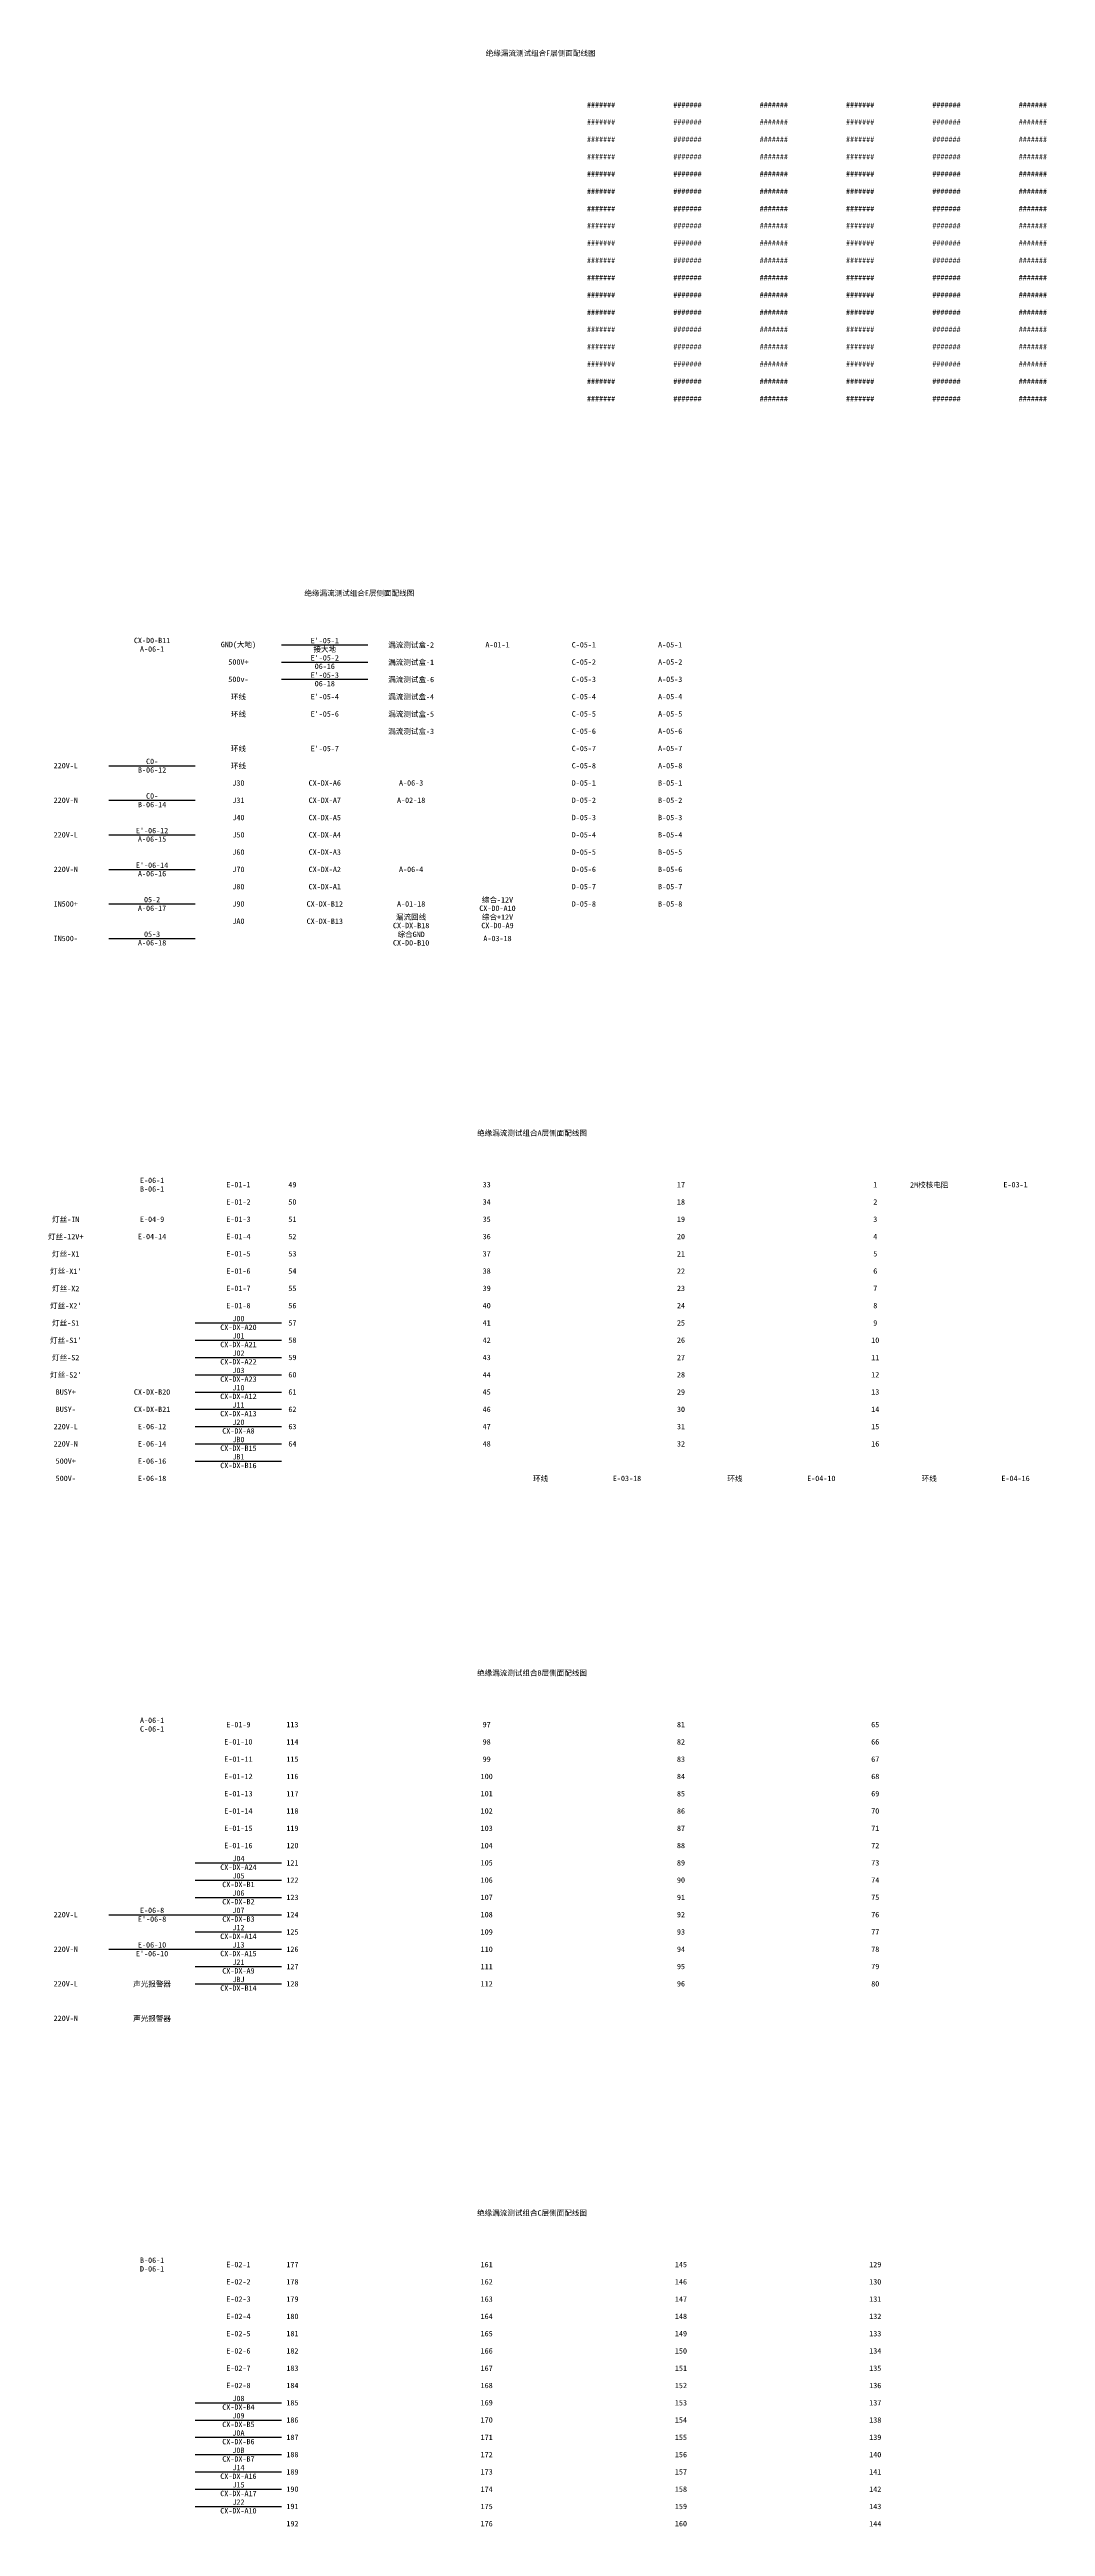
# Model space of a CAD drawing. Header units: millimetres. Extents: x 760 to 2014, y -130 to 4186.
# Drawn here: x 810 to 1272, y 3039 to 4186 of the extents above; entities that cross this region are included whole.
import ezdxf
from ezdxf.enums import TextEntityAlignment as Align

# ---------------------------------------------------------------- set-up
doc = ezdxf.new("R2010")
doc.units = ezdxf.units.MM
doc.styles.get("Standard").update_dxf_attribs({"font": ''})
doc.styles.get('Standard').set_extended_font_data('SimSun')

# ---------------------------------------------------------------- blocks, each defined once
blk = doc.blocks.new('焊线式—E层—配线端子')
at = {"color": 0}
for p, q in [((128, 140), (168, 140)), ((128, 132), (168, 132)), ((128, 124), (168, 124)), ((48, 84), (88, 84)), ((48, 68), (88, 68)), ((48, 52), (88, 52)), ((48, 36), (88, 36)), ((48, 20), (88, 20)), ((48, 4), (88, 4))]:
    blk.add_line(p, q, dxfattribs=at)
for s, p in [('绝缘漏流测试组合E层侧面配线图', (164, 164)), ("E'-05-1", (148, 142)), ('漏流测试盒-2', (188, 140)), ('A-01-1', (228, 140)), ('C-05-1', (268, 140)), ('A-05-1', (308, 140)), ("E'-05-2", (148, 134)), ("E'-05-3", (148, 126)), ('漏流测试盒-1', (188, 132)), ('C-05-2', (268, 132)), ('A-05-2', (308, 132)), ('环线', (108, 116)), ("E'-05-4", (148, 116)), ('漏流测试盒-6', (188, 124)), ('漏流测试盒-4', (188, 116)), ('C-05-3', (268, 124)), ('C-05-4', (268, 116)), ('A-05-3', (308, 124)), ('A-05-4', (308, 116)), ('环线', (108, 108)), ("E'-05-6", (148, 108)), ('漏流测试盒-5', (188, 108)), ('C-05-5', (268, 108)), ('A-05-5', (308, 108)), ('环线', (108, 92)), ("E'-05-7", (148, 92)), ('漏流测试盒-3', (188, 100)), ('C-05-6', (268, 100)), ('C-05-7', (268, 92)), ('A-05-6', (308, 100)), ('A-05-7', (308, 92)), ('环线', (108, 84)), ('C-05-8', (268, 84)), ('A-05-8', (308, 84)), ('D-05-1', (268, 76)), ('D-05-2', (268, 68)), ('B-05-1', (308, 76)), ('B-05-2', (308, 68)), ('D-05-3', (268, 60)), ('B-05-3', (308, 60)), ("E'-06-12", (68, 54)), ('D-05-4', (268, 52)), ('B-05-4', (308, 52)), ("E'-06-14", (68, 38)), ('D-05-5', (268, 44)), ('D-05-6', (268, 36)), ('B-05-5', (308, 44)), ('B-05-6', (308, 36)), ('D-05-7', (268, 28)), ('B-05-7', (308, 28)), ('D-05-8', (268, 20)), ('B-05-8', (308, 20))]:
    blk.add_text(s, height=2.5).set_placement(p, align=Align.MIDDLE)
at = {"color": 1}
for s, p in [('CX-D0-B11', (68, 142)), ('C0-', (68, 86)), ('C0-', (68, 70)), ('CX-D0-A10', (228, 18)), ('CX-D0-B10', (188, 2)), ('CX-D0-A9', (228, 10))]:
    blk.add_text(s, height=2.5, dxfattribs=at).set_placement(p, align=Align.MIDDLE)
at = {"color": 0}
for s, p in [('A-06-1', (68, 138)), ('GND(大地)', (108, 140)), ('接大地', (148, 138)), ('500V+', (108, 132)), ('06-16', (148, 130)), ('500v-', (108, 124)), ('06-18', (148, 122)), ('220V-L', (28, 84)), ('B-06-12', (68, 82)), ('220V-N', (28, 68)), ('J30', (108, 76)), ('J31', (108, 68)), ('A-02-18', (188, 68)), ('A-06-3', (188, 76)), ('B-06-14', (68, 66)), ('J40', (108, 60)), ('220V-L', (28, 52)), ('A-06-15', (68, 50)), ('J50', (108, 52)), ('220V-N', (28, 36)), ('A-06-16', (68, 34)), ('J60', (108, 44)), ('J70', (108, 36)), ('A-06-4', (188, 36)), ('05-2', (68, 22)), ('J80', (108, 28)), ('综合-12V', (228, 22)), ('IN500+', (28, 20)), ('A-06-17', (68, 18)), ('J90', (108, 20)), ('JA0', (108, 12)), ('漏流回线', (188, 14)), ('A-01-18', (188, 20)), ('综合+12V', (228, 14)), ('IN500-', (28, 4)), ('A-06-18', (68, 2)), ('05-3', (68, 6)), ('综合GND', (188, 6)), ('A-03-18', (228, 4))]:
    blk.add_text(s, height=2.5, dxfattribs=at).set_placement(p, align=Align.MIDDLE)
at = {"color": 6}
for s, p in [('CX-DX-A6', (148, 76)), ('CX-DX-A7', (148, 68)), ('CX-DX-A5', (148, 60)), ('CX-DX-A4', (148, 52)), ('CX-DX-A3', (148, 44)), ('CX-DX-A2', (148, 36)), ('CX-DX-A1', (148, 28)), ('CX-DX-B12', (148, 20)), ('CX-DX-B13', (148, 12)), ('CX-DX-B18', (188, 10))]:
    blk.add_text(s, height=2.5, dxfattribs=at).set_placement(p, align=Align.MIDDLE)
blk = doc.blocks.new('焊线式—F层—配线端子')
for s, p in [('绝缘漏流测试组合F层侧面配线图', (248, 164)), ('#######', (276, 140)), ('#######', (316, 140)), ('#######', (356, 140)), ('#######', (396, 140)), ('#######', (436, 140)), ('#######', (476, 140)), ('#######', (276, 132)), ('#######', (316, 132)), ('#######', (356, 132)), ('#######', (396, 132)), ('#######', (436, 132)), ('#######', (476, 132)), ('#######', (276, 124)), ('#######', (276, 116)), ('#######', (316, 124)), ('#######', (316, 116)), ('#######', (356, 124)), ('#######', (356, 116)), ('#######', (396, 124)), ('#######', (396, 116)), ('#######', (436, 124)), ('#######', (436, 116)), ('#######', (476, 124)), ('#######', (476, 116)), ('#######', (276, 108)), ('#######', (316, 108)), ('#######', (356, 108)), ('#######', (396, 108)), ('#######', (436, 108)), ('#######', (476, 108)), ('#######', (276, 100)), ('#######', (276, 92)), ('#######', (316, 100)), ('#######', (316, 92)), ('#######', (356, 100)), ('#######', (356, 92)), ('#######', (396, 100)), ('#######', (396, 92)), ('#######', (436, 100)), ('#######', (436, 92)), ('#######', (476, 100)), ('#######', (476, 92)), ('#######', (276, 84)), ('#######', (316, 84)), ('#######', (356, 84)), ('#######', (396, 84)), ('#######', (436, 84)), ('#######', (476, 84)), ('#######', (276, 76)), ('#######', (276, 68)), ('#######', (316, 76)), ('#######', (316, 68)), ('#######', (356, 76)), ('#######', (356, 68)), ('#######', (396, 76)), ('#######', (396, 68)), ('#######', (436, 76)), ('#######', (436, 68)), ('#######', (476, 76)), ('#######', (476, 68)), ('#######', (276, 60)), ('#######', (316, 60)), ('#######', (356, 60)), ('#######', (396, 60)), ('#######', (436, 60)), ('#######', (476, 60)), ('#######', (276, 52)), ('#######', (316, 52)), ('#######', (356, 52)), ('#######', (396, 52)), ('#######', (436, 52)), ('#######', (476, 52)), ('#######', (276, 44)), ('#######', (276, 36)), ('#######', (316, 44)), ('#######', (316, 36)), ('#######', (356, 44)), ('#######', (356, 36)), ('#######', (396, 44)), ('#######', (396, 36)), ('#######', (436, 44)), ('#######', (436, 36)), ('#######', (476, 44)), ('#######', (476, 36)), ('#######', (276, 28)), ('#######', (316, 28)), ('#######', (356, 28)), ('#######', (396, 28)), ('#######', (436, 28)), ('#######', (476, 28)), ('#######', (276, 20)), ('#######', (276, 12)), ('#######', (316, 20)), ('#######', (316, 12)), ('#######', (356, 20)), ('#######', (356, 12)), ('#######', (396, 20)), ('#######', (396, 12)), ('#######', (436, 20)), ('#######', (436, 12)), ('#######', (476, 20)), ('#######', (476, 12)), ('#######', (276, 4)), ('#######', (316, 4)), ('#######', (356, 4)), ('#######', (396, 4)), ('#######', (436, 4)), ('#######', (476, 4))]:
    blk.add_text(s, height=2.5).set_placement(p, align=Align.MIDDLE)
blk = doc.blocks.new('焊线式—A层—配线端子')
for p, q in [((88, 76), (128, 76)), ((88, 68), (128, 68)), ((88, 60), (128, 60)), ((88, 52), (128, 52)), ((88, 44), (128, 44)), ((88, 36), (128, 36)), ((88, 28), (128, 28)), ((88, 20), (128, 20)), ((88, 12), (128, 12))]:
    blk.add_line(p, q)
for s, p in [('绝缘漏流测试组合A层侧面配线图', (244, 164)), ('E-06-1', (68, 142)), ('B-06-1', (68, 138)), ('E-01-1', (108, 140)), ('49', (133, 140)), ('33', (223, 140)), ('17', (313, 140)), ('1', (403, 140)), ('2M校核电阻', (428, 140)), ('E-03-1', (468, 140)), ('E-01-2', (108, 132)), ('50', (133, 132)), ('34', (223, 132)), ('18', (313, 132)), ('2', (403, 132)), ('灯丝-12V+', (28, 116)), ('灯丝-IN', (28, 124)), ('E-04-14', (68, 116)), ('E-04-9', (68, 124)), ('E-01-3', (108, 124)), ('E-01-4', (108, 116)), ('51', (133, 124)), ('52', (133, 116)), ('35', (223, 124)), ('36', (223, 116)), ('20', (313, 116)), ('19', (313, 124)), ('3', (403, 124)), ('4', (403, 116)), ('灯丝-X1', (28, 108)), ('E-01-5', (108, 108)), ('53', (133, 108)), ('37', (223, 108)), ('21', (313, 108)), ('5', (403, 108)), ("灯丝-X1'", (28, 100)), ('灯丝-X2', (28, 92)), ('E-01-6', (108, 100)), ('E-01-7', (108, 92)), ('54', (133, 100)), ('55', (133, 92)), ('38', (223, 100)), ('39', (223, 92)), ('22', (313, 100)), ('23', (313, 92)), ('6', (403, 100)), ('7', (403, 92)), ("灯丝-X2'", (28, 84)), ('E-01-8', (108, 84)), ('56', (133, 84)), ('40', (223, 84)), ('24', (313, 84)), ('8', (403, 84)), ("灯丝-S1'", (28, 68)), ('灯丝-S1', (28, 76)), ('J00', (108, 78)), ('J01', (108, 70)), ('57', (133, 76)), ('58', (133, 68)), ('41', (223, 76)), ('42', (223, 68)), ('25', (313, 76)), ('26', (313, 68)), ('10', (403, 68)), ('9', (403, 76)), ('灯丝-S2', (28, 60)), ('J02', (108, 62)), ('59', (133, 60)), ('43', (223, 60)), ('27', (313, 60)), ('11', (403, 60)), ("灯丝-S2'", (28, 52)), ('J03', (108, 54)), ('J10', (108, 46)), ('60', (133, 52)), ('44', (223, 52)), ('28', (313, 52)), ('12', (403, 52)), ('BUSY+', (28, 44)), ('BUSY-', (28, 36)), ('J11', (108, 38)), ('61', (133, 44)), ('62', (133, 36)), ('45', (223, 44)), ('46', (223, 36)), ('29', (313, 44)), ('30', (313, 36)), ('13', (403, 44)), ('14', (403, 36)), ('220V-L', (28, 28)), ('E-06-12', (68, 28)), ('J20', (108, 30)), ('JB0', (108, 22)), ('63', (133, 28)), ('47', (223, 28)), ('31', (313, 28)), ('15', (403, 28)), ('220V-N', (28, 20)), ('500V+', (28, 12)), ('E-06-14', (68, 20)), ('E-06-16', (68, 12)), ('JB1', (108, 14)), ('64', (133, 20)), ('48', (223, 20)), ('32', (313, 20)), ('16', (403, 20)), ('500V-', (28, 4)), ('E-06-18', (68, 4)), ('环线', (248, 4)), ('E-03-18', (288, 4)), ('环线', (338, 4)), ('E-04-10', (378, 4)), ('环线', (428, 4)), ('E-04-16', (468, 4))]:
    blk.add_text(s, height=2.5).set_placement(p, align=Align.MIDDLE)
at = {"color": 6}
for s, p in [('CX-DX-A20', (108, 74)), ('CX-DX-A21', (108, 66)), ('CX-DX-A22', (108, 58)), ('CX-DX-A23', (108, 50)), ('CX-DX-B20', (68, 44)), ('CX-DX-B21', (68, 36)), ('CX-DX-A12', (108, 42)), ('CX-DX-A13', (108, 34)), ('CX-DX-A8', (108, 26)), ('CX-DX-B15', (108, 18)), ('CX-DX-B16', (108, 10))]:
    blk.add_text(s, height=2.5, dxfattribs=at).set_placement(p, align=Align.MIDDLE)
blk = doc.blocks.new('焊线式—B层—配线端子')
for p, q in [((88, 76), (128, 76)), ((88, 68), (128, 68)), ((88, 60), (128, 60)), ((48, 52), (88, 52)), ((88, 52), (128, 52)), ((48, 36), (88, 36)), ((88, 44), (128, 44)), ((88, 36), (128, 36)), ((88, 28), (128, 28)), ((88, 20), (128, 20))]:
    blk.add_line(p, q)
for s, p in [('绝缘漏流测试组合B层侧面配线图', (244, 164)), ('A-06-1', (68, 142)), ('C-06-1', (68, 138)), ('E-01-9', (108, 140)), ('113', (133, 140)), ('97', (223, 140)), ('81', (313, 140)), ('65', (403, 140)), ('E-01-10', (108, 132)), ('114', (133, 132)), ('98', (223, 132)), ('82', (313, 132)), ('66', (403, 132)), ('E-01-11', (108, 124)), ('E-01-12', (108, 116)), ('115', (133, 124)), ('116', (133, 116)), ('100', (223, 116)), ('99', (223, 124)), ('83', (313, 124)), ('84', (313, 116)), ('67', (403, 124)), ('68', (403, 116)), ('E-01-13', (108, 108)), ('117', (133, 108)), ('101', (223, 108)), ('85', (313, 108)), ('69', (403, 108)), ('E-01-14', (108, 100)), ('E-01-15', (108, 92)), ('118', (133, 100)), ('119', (133, 92)), ('102', (223, 100)), ('103', (223, 92)), ('86', (313, 100)), ('87', (313, 92)), ('70', (403, 100)), ('71', (403, 92)), ('E-01-16', (108, 84)), ('120', (133, 84)), ('104', (223, 84)), ('88', (313, 84)), ('72', (403, 84)), ('J04', (108, 78)), ('J05', (108, 70)), ('121', (133, 76)), ('122', (133, 68)), ('105', (223, 76)), ('106', (223, 68)), ('89', (313, 76)), ('90', (313, 68)), ('73', (403, 76)), ('74', (403, 68)), ('J06', (108, 62)), ('123', (133, 60)), ('107', (223, 60)), ('91', (313, 60)), ('75', (403, 60)), ('220V-L', (28, 52)), ("E'-06-8", (68, 50)), ('E-06-8', (68, 54)), ('J07', (108, 54)), ('J12', (108, 46)), ('124', (133, 52)), ('108', (223, 52)), ('92', (313, 52)), ('76', (403, 52)), ('220V-N', (28, 36)), ("E'-06-10", (68, 34)), ('E-06-10', (68, 38)), ('J13', (108, 38)), ('125', (133, 44)), ('126', (133, 36)), ('109', (223, 44)), ('110', (223, 36)), ('93', (313, 44)), ('94', (313, 36)), ('77', (403, 44)), ('78', (403, 36)), ('J21', (108, 30)), ('JBJ', (108, 22)), ('127', (133, 28)), ('111', (223, 28)), ('95', (313, 28)), ('79', (403, 28)), ('220V-L', (28, 20)), ('声光报警器', (68, 20)), ('128', (133, 20)), ('112', (223, 20)), ('96', (313, 20)), ('80', (403, 20)), ('220V-N', (28, 4)), ('声光报警器', (68, 4))]:
    blk.add_text(s, height=2.5).set_placement(p, align=Align.MIDDLE)
at = {"color": 6}
for s, p in [('CX-DX-A24', (108, 74)), ('CX-DX-B1', (108, 66)), ('CX-DX-B2', (108, 58)), ('CX-DX-B3', (108, 50)), ('CX-DX-A14', (108, 42)), ('CX-DX-A15', (108, 34)), ('CX-DX-A9', (108, 26)), ('CX-DX-B14', (108, 18))]:
    blk.add_text(s, height=2.5, dxfattribs=at).set_placement(p, align=Align.MIDDLE)
blk = doc.blocks.new('焊线式—C层—配线端子')
for p, q in [((88, 76), (128, 76)), ((88, 68), (128, 68)), ((88, 60), (128, 60)), ((88, 52), (128, 52)), ((88, 44), (128, 44)), ((88, 36), (128, 36)), ((88, 28), (128, 28))]:
    blk.add_line(p, q)
for s, p in [('绝缘漏流测试组合C层侧面配线图', (244, 164)), ('D-06-1', (68, 138)), ('B-06-1', (68, 142)), ('E-02-1', (108, 140)), ('177', (133, 140)), ('161', (223, 140)), ('145', (313, 140)), ('129', (403, 140)), ('E-02-2', (108, 132)), ('178', (133, 132)), ('162', (223, 132)), ('146', (313, 132)), ('130', (403, 132)), ('E-02-3', (108, 124)), ('E-02-4', (108, 116)), ('179', (133, 124)), ('180', (133, 116)), ('163', (223, 124)), ('164', (223, 116)), ('147', (313, 124)), ('148', (313, 116)), ('131', (403, 124)), ('132', (403, 116)), ('E-02-5', (108, 108)), ('181', (133, 108)), ('165', (223, 108)), ('149', (313, 108)), ('133', (403, 108)), ('E-02-6', (108, 100)), ('E-02-7', (108, 92)), ('182', (133, 100)), ('183', (133, 92)), ('166', (223, 100)), ('167', (223, 92)), ('150', (313, 100)), ('151', (313, 92)), ('134', (403, 100)), ('135', (403, 92)), ('E-02-8', (108, 84)), ('184', (133, 84)), ('168', (223, 84)), ('152', (313, 84)), ('136', (403, 84)), ('J08', (108, 78)), ('J09', (108, 70)), ('185', (133, 76)), ('186', (133, 68)), ('169', (223, 76)), ('170', (223, 68)), ('153', (313, 76)), ('154', (313, 68)), ('137', (403, 76)), ('138', (403, 68)), ('J0A', (108, 62)), ('187', (133, 60)), ('171', (223, 60)), ('155', (313, 60)), ('139', (403, 60)), ('J0B', (108, 54)), ('J14', (108, 46)), ('188', (133, 52)), ('172', (223, 52)), ('156', (313, 52)), ('140', (403, 52)), ('J15', (108, 38)), ('189', (133, 44)), ('190', (133, 36)), ('173', (223, 44)), ('174', (223, 36)), ('157', (313, 44)), ('158', (313, 36)), ('141', (403, 44)), ('142', (403, 36)), ('J22', (108, 30)), ('191', (133, 28)), ('175', (223, 28)), ('159', (313, 28)), ('143', (403, 28)), ('192', (133, 20)), ('176', (223, 20)), ('160', (313, 20)), ('144', (403, 20))]:
    blk.add_text(s, height=2.5).set_placement(p, align=Align.MIDDLE)
at = {"color": 6}
for s, p in [('CX-DX-B4', (108, 74)), ('CX-DX-B5', (108, 66)), ('CX-DX-B6', (108, 58)), ('CX-DX-B7', (108, 50)), ('CX-DX-A16', (108, 42)), ('CX-DX-A17', (108, 34)), ('CX-DX-A10', (108, 26))]:
    blk.add_text(s, height=2.5, dxfattribs=at).set_placement(p, align=Align.MIDDLE)

msp = doc.modelspace()

# ---------------------------------------------------------------- block references
for name, p in [('焊线式—F层—配线端子', (790, 4020)), ('焊线式—E层—配线端子', (790, 3770)), ('焊线式—A层—配线端子', (790, 3520)), ('焊线式—B层—配线端子', (790, 3270)), ('焊线式—C层—配线端子', (790, 3020))]:
    msp.add_blockref(name, p)

doc.saveas('drawing.dxf')
